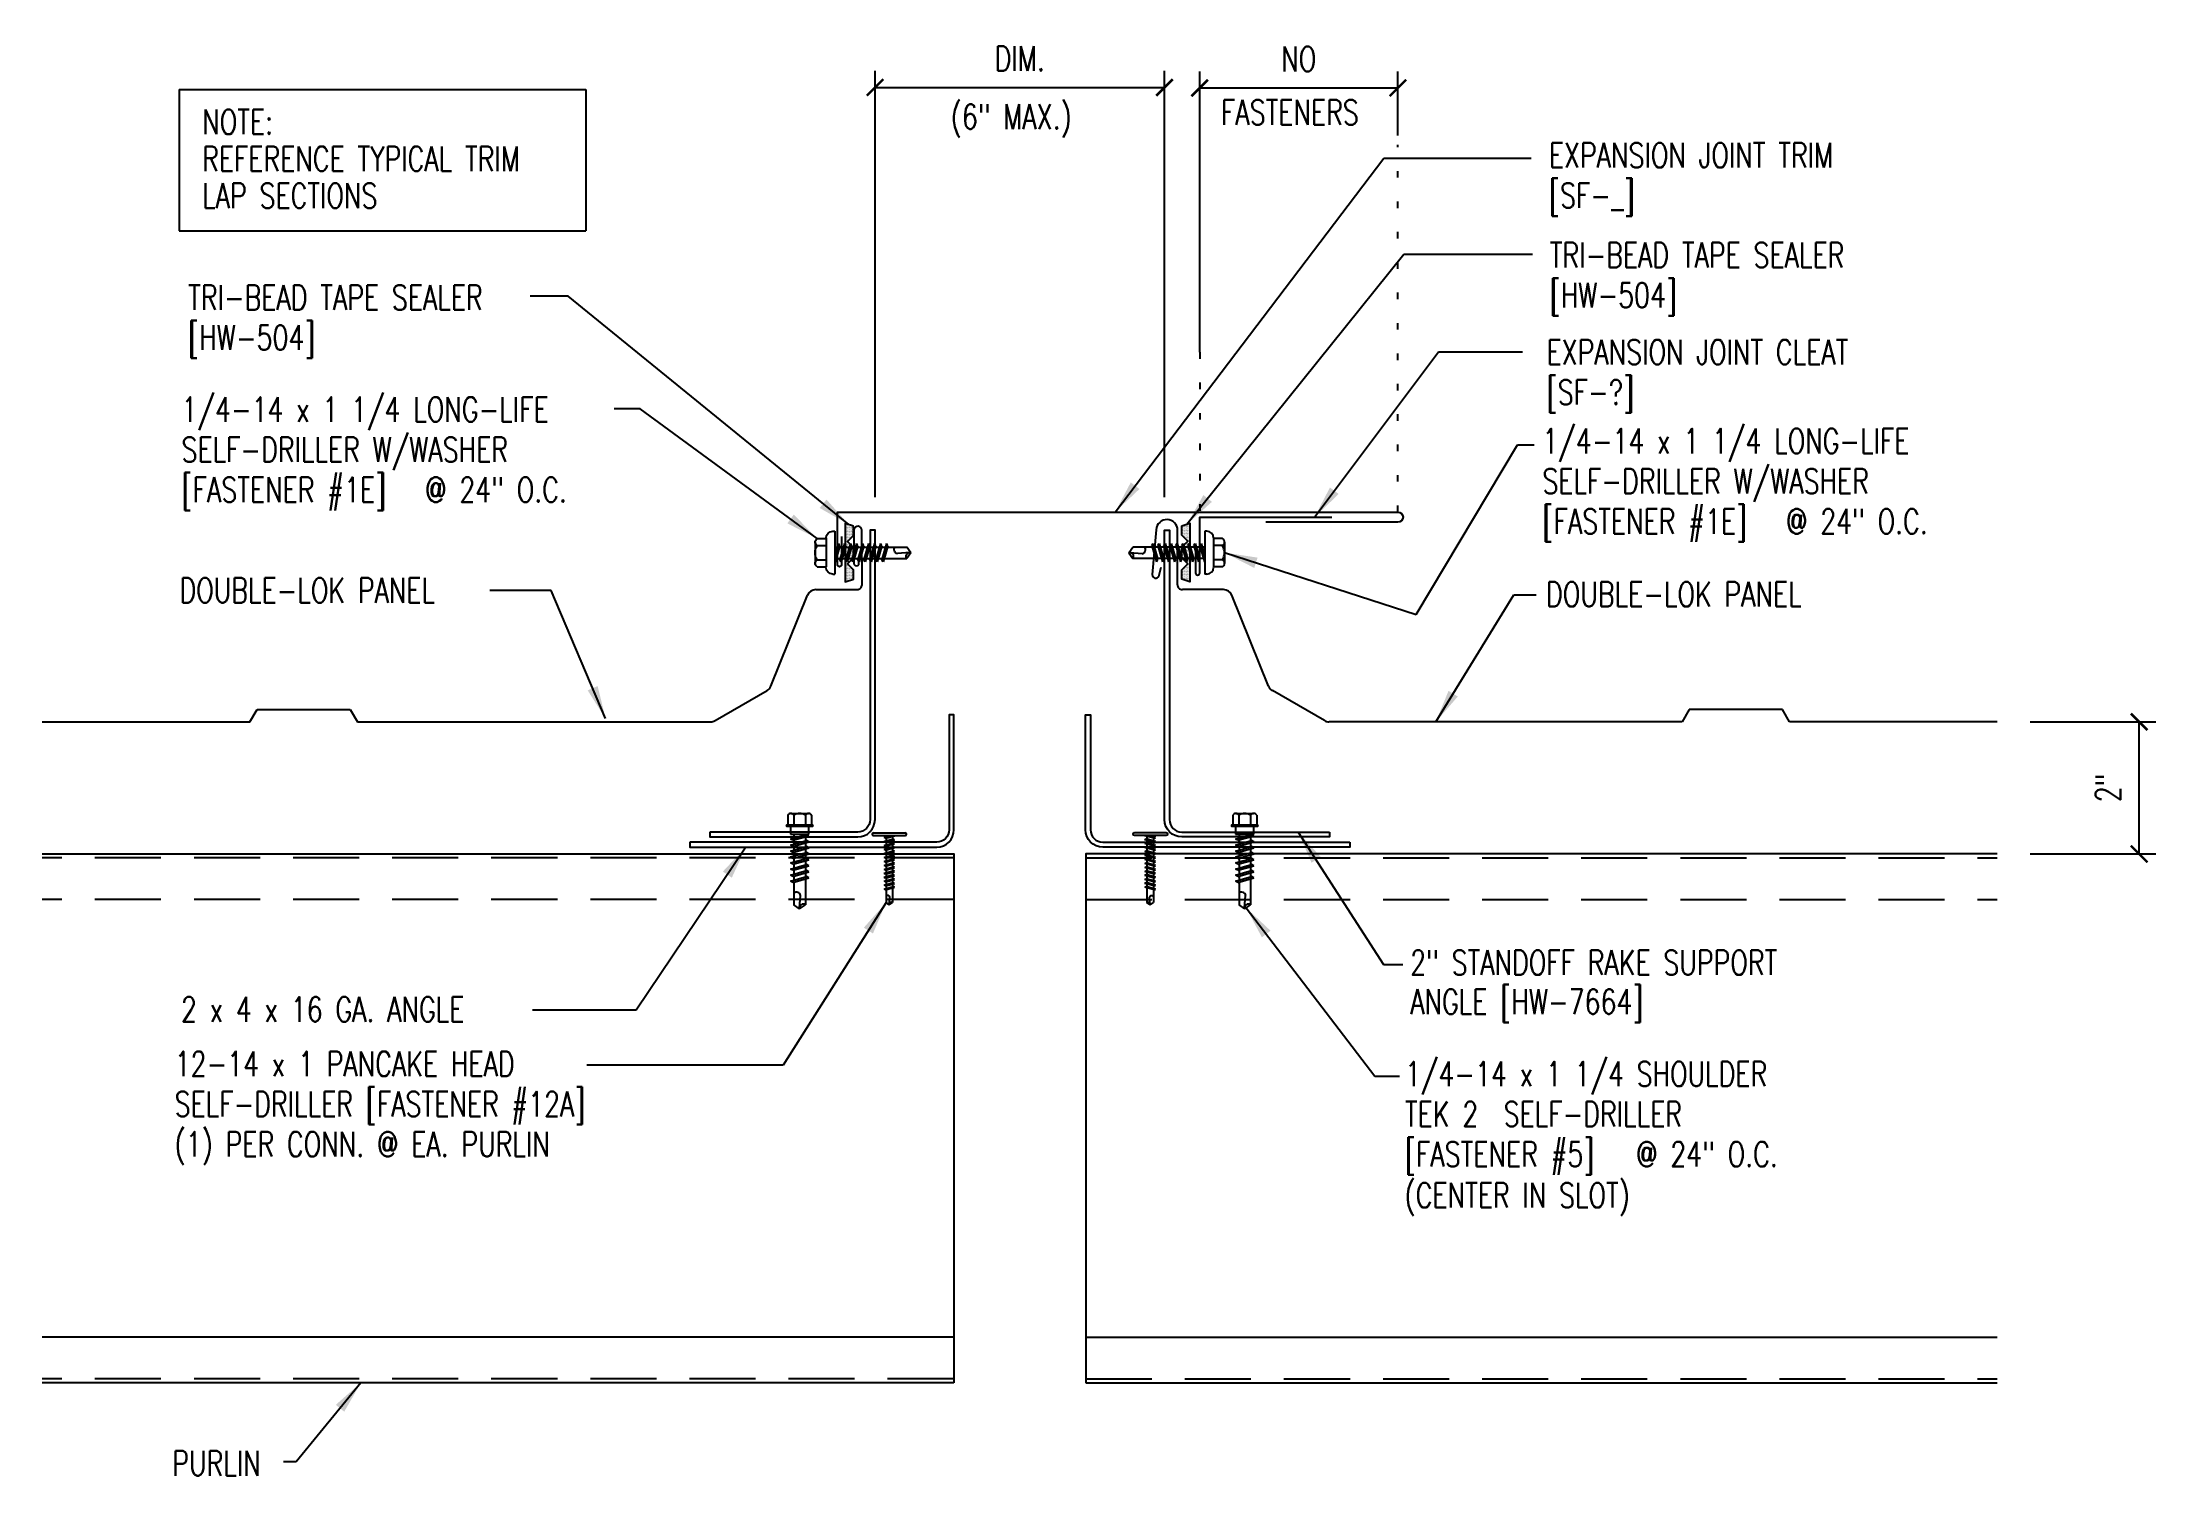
# Model space of a CAD drawing. Extents: x 7.9 to 39.9, y 13.5 to 35.1.
import ezdxf

# ---------------------------------------------------------------- set-up
doc = ezdxf.new("R2010")
doc.units = 0
doc.header["$LTSCALE"] = 4
doc.header["$MEASUREMENT"] = 0
doc.linetypes.add('ACAD_ISO07W100', pattern=[3, 0, -3])
doc.linetypes.add('HIDDEN', pattern=[0.375, 0.25, -0.125])
doc.layers.get('0').update_dxf_attribs({"linetype": 'CONTINUOUS'})
doc.layers.get('DEFPOINTS').update_dxf_attribs({"linetype": 'CONTINUOUS'})
for name, color, linetype in [('DIM', 7, 'CONTINUOUS'), ('FASTENER', 9, 'CONTINUOUS'), ('PANEL', 11, 'CONTINUOUS'), ('STLA', 12, 'CONTINUOUS'), ('TAPE', 8, 'CONTINUOUS'), ('TEXT', 2, 'CONTINUOUS'), ('TRIM', 6, 'CONTINUOUS')]:
    doc.layers.add(name, color=color, linetype=linetype)
doc.styles.add('TEXT1', font='ROMANS.shx', dxfattribs={"width": 0.75, "height": 0.375})
doc.dimstyles.new('DETAIL$0', dxfattribs={"dimscale": 4, "dimtxt": 0.09375, "dimasz": 0.0625, "dimexe": 0.0625, "dimexo": 0.125, "dimgap": 0.0625, "dimtad": 1, "dimdec": 4, "dimzin": 3, "dimdsep": 46, "dimlunit": 4, "dimtxsty": 'TEXT1', "dimblk": 'ARCHTICK', "dimcen": 0.0625, "dimclrd": 7, "dimclre": 7, "dimclrt": 2, "dimadec": 0, "dimazin": 0, "dimtfac": 0.59375, "dimtdec": 4, "dimtmove": 0, "dimatfit": 3, "dimfxl": 0, "dimtolj": 1, "dimtzin": 3, "dimarcsym": 0})
doc.dimstyles.new('DETAIL$7', dxfattribs={"dimscale": 4, "dimtxt": 0.09375, "dimasz": 0.125, "dimexe": 0.0625, "dimexo": 0.125, "dimgap": 0.0625, "dimtad": 1, "dimdec": 4, "dimzin": 3, "dimdsep": 46, "dimlunit": 4, "dimtxsty": 'TEXT1', "dimblk": 'ARCHTICK', "dimcen": 0.0625, "dimclrd": 7, "dimclre": 7, "dimclrt": 2, "dimadec": 0, "dimazin": 0, "dimtfac": 0.59375, "dimtdec": 4, "dimtmove": 0, "dimatfit": 3, "dimfxl": 0, "dimtolj": 1, "dimtzin": 3, "dimarcsym": 0})

msp = doc.modelspace()

# ---------------------------------------------------------------- texts
at = {"layer": 'TEXT', "style": 'TEXT1', "width": 0.75}
for s, p in [('(6" MAX.)', (21.6175, 33.8345)), ('FASTENERS', (25.70912, 33.90109)), ('EXPANSION JOINT TRIM', (30.67304, 33.25114)), ('[SF-_]', (30.67304, 32.644)), ('TRI-BEAD TAPE SEALER', (30.6844, 31.74145)), ('TRI-BEAD TAPE SEALER', (10.07186, 31.0995)), ('[HW-504]', (30.6844, 31.13431)), ('[HW-504]', (10.07186, 30.49236)), ('EXPANSION JOINT CLEAT', (30.63743, 30.2728)), ('[SF-?]', (30.63743, 29.66565)), ('DOUBLE-LOK PANEL', (9.94224, 26.66801)), ('DOUBLE-LOK PANEL', (30.62982, 26.60894)), ('2" STANDOFF RAKE SUPPORT', (28.57243, 21.03518)), ('ANGLE [HW-7664]', (28.57243, 20.44287)), ('2 x 4 x 16 GA. ANGLE', (9.96416, 20.32716)), ('(CENTER IN SLOT)', (28.48755, 17.51475)), ('PURLIN', (9.8332, 13.45771))]:
    msp.add_text(s, height=0.375, dxfattribs=at).set_placement(p)

# ---------------------------------------------------------------- blocks, each defined once
blk = doc.blocks.new('*X4')
at = {"color": 0}
for p, q in [((-0.434, 0.135), (-0.434, 0.135)), ((-0.434, 0.123), (-0.434, 0.123)), ((-0.422, 0.141), (-0.422, 0.141)), ((-0.422, 0.129), (-0.422, 0.129)), ((-0.422, 0.117), (-0.422, 0.117)), ((-0.422, 0.105), (-0.422, 0.105)), ((-0.422, 0.094), (-0.422, 0.094)), ((-0.422, 0.082), (-0.422, 0.082)), ((-0.41, 0.135), (-0.41, 0.135)), ((-0.41, 0.123), (-0.41, 0.123)), ((-0.41, 0.111), (-0.41, 0.111)), ((-0.41, 0.1), (-0.41, 0.1)), ((-0.41, 0.088), (-0.41, 0.088)), ((-0.41, 0.076), (-0.41, 0.076)), ((-0.41, 0.064), (-0.41, 0.064)), ((-0.41, 0.053), (-0.41, 0.053)), ((-0.41, 0.041), (-0.41, 0.041)), ((-0.398, 0.141), (-0.398, 0.141)), ((-0.398, 0.129), (-0.398, 0.129)), ((-0.398, 0.117), (-0.398, 0.117)), ((-0.398, 0.105), (-0.398, 0.105)), ((-0.398, 0.094), (-0.398, 0.094)), ((-0.398, 0.082), (-0.398, 0.082)), ((-0.398, 0.07), (-0.398, 0.07)), ((-0.398, 0.059), (-0.398, 0.059)), ((-0.398, 0.047), (-0.398, 0.047)), ((-0.398, 0.035), (-0.398, 0.035)), ((-0.398, 0.023), (-0.398, 0.023)), ((-0.387, 0.135), (-0.387, 0.135)), ((-0.387, 0.123), (-0.387, 0.123)), ((-0.387, 0.111), (-0.387, 0.111)), ((-0.387, 0.1), (-0.387, 0.1)), ((-0.387, 0.088), (-0.387, 0.088)), ((-0.387, 0.076), (-0.387, 0.076)), ((-0.387, 0.064), (-0.387, 0.064)), ((-0.387, 0.053), (-0.387, 0.053)), ((-0.387, 0.041), (-0.387, 0.041)), ((-0.387, 0.029), (-0.387, 0.029)), ((-0.375, 0.141), (-0.375, 0.141)), ((-0.375, 0.129), (-0.375, 0.129)), ((-0.375, 0.117), (-0.375, 0.117)), ((-0.375, 0.105), (-0.375, 0.105)), ((-0.375, 0.094), (-0.375, 0.094)), ((-0.375, 0.082), (-0.375, 0.082)), ((-0.375, 0.07), (-0.375, 0.07)), ((-0.375, 0.059), (-0.375, 0.059)), ((-0.375, 0.047), (-0.375, 0.047)), ((-0.375, 0.035), (-0.375, 0.035)), ((-0.375, 0.023), (-0.375, 0.023)), ((-0.363, 0.135), (-0.363, 0.135)), ((-0.363, 0.123), (-0.363, 0.123)), ((-0.363, 0.111), (-0.363, 0.111)), ((-0.363, 0.1), (-0.363, 0.1)), ((-0.363, 0.088), (-0.363, 0.088)), ((-0.363, 0.076), (-0.363, 0.076)), ((-0.363, 0.064), (-0.363, 0.064)), ((-0.363, 0.053), (-0.363, 0.053)), ((-0.363, 0.041), (-0.363, 0.041)), ((-0.363, 0.029), (-0.363, 0.029)), ((-0.352, 0.141), (-0.352, 0.141)), ((-0.352, 0.129), (-0.352, 0.129)), ((-0.352, 0.117), (-0.352, 0.117)), ((-0.352, 0.105), (-0.352, 0.105)), ((-0.352, 0.094), (-0.352, 0.094)), ((-0.352, 0.082), (-0.352, 0.082)), ((-0.352, 0.07), (-0.352, 0.07)), ((-0.352, 0.059), (-0.352, 0.059)), ((-0.352, 0.047), (-0.352, 0.047)), ((-0.352, 0.035), (-0.352, 0.035)), ((-0.352, 0.023), (-0.352, 0.023)), ((-0.34, 0.135), (-0.34, 0.135)), ((-0.34, 0.123), (-0.34, 0.123)), ((-0.34, 0.111), (-0.34, 0.111)), ((-0.34, 0.1), (-0.34, 0.1)), ((-0.34, 0.088), (-0.34, 0.088)), ((-0.34, 0.076), (-0.34, 0.076)), ((-0.34, 0.064), (-0.34, 0.064)), ((-0.34, 0.053), (-0.34, 0.053)), ((-0.34, 0.041), (-0.34, 0.041)), ((-0.34, 0.029), (-0.34, 0.029)), ((-0.328, 0.141), (-0.328, 0.141)), ((-0.328, 0.129), (-0.328, 0.129)), ((-0.328, 0.117), (-0.328, 0.117)), ((-0.328, 0.105), (-0.328, 0.105)), ((-0.328, 0.094), (-0.328, 0.094)), ((-0.328, 0.082), (-0.328, 0.082)), ((-0.328, 0.07), (-0.328, 0.07)), ((-0.328, 0.059), (-0.328, 0.059)), ((-0.328, 0.047), (-0.328, 0.047)), ((-0.328, 0.035), (-0.328, 0.035)), ((-0.328, 0.023), (-0.328, 0.023)), ((-0.316, 0.135), (-0.316, 0.135)), ((-0.316, 0.123), (-0.316, 0.123)), ((-0.316, 0.111), (-0.316, 0.111)), ((-0.316, 0.1), (-0.316, 0.1)), ((-0.316, 0.088), (-0.316, 0.088)), ((-0.316, 0.076), (-0.316, 0.076)), ((-0.316, 0.064), (-0.316, 0.064)), ((-0.316, 0.053), (-0.316, 0.053)), ((-0.316, 0.041), (-0.316, 0.041)), ((-0.316, 0.029), (-0.316, 0.029)), ((-0.305, 0.141), (-0.305, 0.141)), ((-0.305, 0.129), (-0.305, 0.129)), ((-0.305, 0.117), (-0.305, 0.117)), ((-0.305, 0.105), (-0.305, 0.105)), ((-0.305, 0.094), (-0.305, 0.094)), ((-0.305, 0.082), (-0.305, 0.082)), ((-0.305, 0.07), (-0.305, 0.07)), ((-0.305, 0.059), (-0.305, 0.059)), ((-0.305, 0.047), (-0.305, 0.047)), ((-0.305, 0.035), (-0.305, 0.035)), ((-0.305, 0.023), (-0.305, 0.023)), ((-0.293, 0.135), (-0.293, 0.135)), ((-0.293, 0.123), (-0.293, 0.123)), ((-0.293, 0.111), (-0.293, 0.111)), ((-0.293, 0.1), (-0.293, 0.1)), ((-0.293, 0.088), (-0.293, 0.088)), ((-0.293, 0.076), (-0.293, 0.076)), ((-0.293, 0.064), (-0.293, 0.064)), ((-0.293, 0.053), (-0.293, 0.053)), ((-0.293, 0.041), (-0.293, 0.041)), ((-0.293, 0.029), (-0.293, 0.029)), ((-0.281, 0.141), (-0.281, 0.141)), ((-0.281, 0.129), (-0.281, 0.129)), ((-0.281, 0.117), (-0.281, 0.117)), ((-0.281, 0.105), (-0.281, 0.105)), ((-0.281, 0.094), (-0.281, 0.094)), ((-0.281, 0.082), (-0.281, 0.082)), ((-0.281, 0.07), (-0.281, 0.07)), ((-0.281, 0.059), (-0.281, 0.059)), ((-0.281, 0.047), (-0.281, 0.047)), ((-0.281, 0.035), (-0.281, 0.035)), ((-0.281, 0.023), (-0.281, 0.023)), ((-0.27, 0.135), (-0.27, 0.135)), ((-0.27, 0.123), (-0.27, 0.123)), ((-0.27, 0.111), (-0.27, 0.111)), ((-0.27, 0.1), (-0.27, 0.1)), ((-0.27, 0.088), (-0.27, 0.088)), ((-0.27, 0.076), (-0.27, 0.076)), ((-0.27, 0.064), (-0.27, 0.064)), ((-0.27, 0.053), (-0.27, 0.053)), ((-0.27, 0.041), (-0.27, 0.041)), ((-0.27, 0.029), (-0.27, 0.029)), ((-0.258, 0.141), (-0.258, 0.141)), ((-0.258, 0.129), (-0.258, 0.129)), ((-0.258, 0.117), (-0.258, 0.117)), ((-0.258, 0.105), (-0.258, 0.105)), ((-0.258, 0.094), (-0.258, 0.094)), ((-0.258, 0.082), (-0.258, 0.082)), ((-0.258, 0.07), (-0.258, 0.07)), ((-0.258, 0.059), (-0.258, 0.059)), ((-0.258, 0.047), (-0.258, 0.047)), ((-0.258, 0.035), (-0.258, 0.035)), ((-0.258, 0.023), (-0.258, 0.023)), ((-0.246, 0.135), (-0.246, 0.135)), ((-0.246, 0.123), (-0.246, 0.123)), ((-0.246, 0.111), (-0.246, 0.111)), ((-0.246, 0.1), (-0.246, 0.1)), ((-0.246, 0.088), (-0.246, 0.088)), ((-0.246, 0.076), (-0.246, 0.076)), ((-0.246, 0.064), (-0.246, 0.064)), ((-0.246, 0.053), (-0.246, 0.053)), ((-0.246, 0.041), (-0.246, 0.041)), ((-0.234, 0.141), (-0.234, 0.141)), ((-0.234, 0.129), (-0.234, 0.129)), ((-0.234, 0.117), (-0.234, 0.117)), ((-0.234, 0.105), (-0.234, 0.105)), ((-0.234, 0.094), (-0.234, 0.094)), ((-0.234, 0.082), (-0.234, 0.082)), ((-0.234, 0.07), (-0.234, 0.07)), ((-0.234, 0.059), (-0.234, 0.059)), ((-0.234, 0.047), (-0.234, 0.047)), ((-0.223, 0.135), (-0.223, 0.135)), ((-0.223, 0.123), (-0.223, 0.123)), ((-0.223, 0.111), (-0.223, 0.111)), ((-0.223, 0.1), (-0.223, 0.1)), ((-0.223, 0.088), (-0.223, 0.088)), ((-0.223, 0.076), (-0.223, 0.076)), ((-0.223, 0.064), (-0.223, 0.064)), ((-0.211, 0.141), (-0.211, 0.141)), ((-0.211, 0.129), (-0.211, 0.129)), ((-0.211, 0.117), (-0.211, 0.117)), ((-0.211, 0.105), (-0.211, 0.105)), ((-0.211, 0.094), (-0.211, 0.094)), ((-0.211, 0.082), (-0.211, 0.082)), ((-0.211, 0.07), (-0.211, 0.07)), ((-0.199, 0.135), (-0.199, 0.135)), ((-0.199, 0.123), (-0.199, 0.123)), ((-0.199, 0.111), (-0.199, 0.111)), ((-0.199, 0.1), (-0.199, 0.1)), ((-0.199, 0.088), (-0.199, 0.088)), ((-0.188, 0.141), (-0.188, 0.141)), ((-0.188, 0.129), (-0.188, 0.129)), ((-0.188, 0.117), (-0.188, 0.117)), ((-0.188, 0.105), (-0.188, 0.105)), ((-0.188, 0.094), (-0.188, 0.094)), ((-0.176, 0.135), (-0.176, 0.135)), ((-0.176, 0.123), (-0.176, 0.123)), ((-0.176, 0.111), (-0.176, 0.111)), ((-0.164, 0.141), (-0.164, 0.141)), ((-0.164, 0.129), (-0.164, 0.129)), ((-0.164, 0.117), (-0.164, 0.117)), ((-0.164, 0.105), (-0.164, 0.105)), ((-0.152, 0.135), (-0.152, 0.135)), ((-0.152, 0.123), (-0.152, 0.123)), ((-0.152, 0.111), (-0.152, 0.111)), ((-0.152, 0.1), (-0.152, 0.1)), ((-0.141, 0.141), (-0.141, 0.141)), ((-0.141, 0.129), (-0.141, 0.129)), ((-0.141, 0.117), (-0.141, 0.117)), ((-0.141, 0.105), (-0.141, 0.105)), ((-0.141, 0.094), (-0.141, 0.094)), ((-0.141, 0.082), (-0.141, 0.082)), ((-0.129, 0.135), (-0.129, 0.135)), ((-0.129, 0.123), (-0.129, 0.123)), ((-0.129, 0.111), (-0.129, 0.111)), ((-0.129, 0.1), (-0.129, 0.1)), ((-0.129, 0.088), (-0.129, 0.088)), ((-0.129, 0.076), (-0.129, 0.076)), ((-0.117, 0.141), (-0.117, 0.141)), ((-0.117, 0.129), (-0.117, 0.129)), ((-0.117, 0.117), (-0.117, 0.117)), ((-0.117, 0.105), (-0.117, 0.105)), ((-0.117, 0.094), (-0.117, 0.094)), ((-0.117, 0.082), (-0.117, 0.082)), ((-0.117, 0.07), (-0.117, 0.07)), ((-0.117, 0.059), (-0.117, 0.059)), ((-0.105, 0.135), (-0.105, 0.135)), ((-0.105, 0.123), (-0.105, 0.123)), ((-0.105, 0.111), (-0.105, 0.111)), ((-0.105, 0.1), (-0.105, 0.1)), ((-0.105, 0.088), (-0.105, 0.088)), ((-0.105, 0.076), (-0.105, 0.076)), ((-0.105, 0.064), (-0.105, 0.064)), ((-0.105, 0.053), (-0.105, 0.053)), ((-0.094, 0.141), (-0.094, 0.141)), ((-0.094, 0.129), (-0.094, 0.129)), ((-0.094, 0.117), (-0.094, 0.117)), ((-0.094, 0.105), (-0.094, 0.105)), ((-0.094, 0.094), (-0.094, 0.094)), ((-0.094, 0.082), (-0.094, 0.082)), ((-0.094, 0.07), (-0.094, 0.07)), ((-0.094, 0.059), (-0.094, 0.059)), ((-0.094, 0.047), (-0.094, 0.047)), ((-0.094, 0.035), (-0.094, 0.035)), ((-0.082, 0.135), (-0.082, 0.135)), ((-0.082, 0.123), (-0.082, 0.123)), ((-0.082, 0.111), (-0.082, 0.111)), ((-0.082, 0.1), (-0.082, 0.1)), ((-0.082, 0.088), (-0.082, 0.088)), ((-0.082, 0.076), (-0.082, 0.076)), ((-0.082, 0.064), (-0.082, 0.064)), ((-0.082, 0.053), (-0.082, 0.053)), ((-0.082, 0.041), (-0.082, 0.041)), ((-0.082, 0.029), (-0.082, 0.029)), ((-0.07, 0.141), (-0.07, 0.141)), ((-0.07, 0.129), (-0.07, 0.129)), ((-0.07, 0.117), (-0.07, 0.117)), ((-0.07, 0.105), (-0.07, 0.105)), ((-0.07, 0.094), (-0.07, 0.094)), ((-0.07, 0.082), (-0.07, 0.082)), ((-0.07, 0.07), (-0.07, 0.07)), ((-0.07, 0.059), (-0.07, 0.059)), ((-0.07, 0.047), (-0.07, 0.047)), ((-0.07, 0.035), (-0.07, 0.035)), ((-0.07, 0.023), (-0.07, 0.023)), ((-0.059, 0.135), (-0.059, 0.135)), ((-0.059, 0.123), (-0.059, 0.123)), ((-0.059, 0.111), (-0.059, 0.111)), ((-0.059, 0.1), (-0.059, 0.1)), ((-0.059, 0.088), (-0.059, 0.088)), ((-0.059, 0.076), (-0.059, 0.076)), ((-0.059, 0.064), (-0.059, 0.064)), ((-0.059, 0.053), (-0.059, 0.053)), ((-0.059, 0.041), (-0.059, 0.041)), ((-0.059, 0.029), (-0.059, 0.029)), ((-0.047, 0.141), (-0.047, 0.141)), ((-0.047, 0.129), (-0.047, 0.129)), ((-0.047, 0.117), (-0.047, 0.117)), ((-0.047, 0.105), (-0.047, 0.105)), ((-0.047, 0.094), (-0.047, 0.094)), ((-0.047, 0.082), (-0.047, 0.082)), ((-0.047, 0.07), (-0.047, 0.07)), ((-0.047, 0.059), (-0.047, 0.059)), ((-0.047, 0.047), (-0.047, 0.047)), ((-0.047, 0.035), (-0.047, 0.035)), ((-0.047, 0.023), (-0.047, 0.023)), ((-0.035, 0.135), (-0.035, 0.135)), ((-0.035, 0.123), (-0.035, 0.123)), ((-0.035, 0.111), (-0.035, 0.111)), ((-0.035, 0.1), (-0.035, 0.1)), ((-0.035, 0.088), (-0.035, 0.088)), ((-0.035, 0.076), (-0.035, 0.076)), ((-0.035, 0.064), (-0.035, 0.064)), ((-0.035, 0.053), (-0.035, 0.053)), ((-0.035, 0.041), (-0.035, 0.041)), ((-0.035, 0.029), (-0.035, 0.029)), ((-0.023, 0.141), (-0.023, 0.141)), ((-0.023, 0.129), (-0.023, 0.129)), ((-0.023, 0.117), (-0.023, 0.117)), ((-0.023, 0.105), (-0.023, 0.105)), ((-0.023, 0.094), (-0.023, 0.094)), ((-0.023, 0.082), (-0.023, 0.082)), ((-0.023, 0.07), (-0.023, 0.07)), ((-0.023, 0.059), (-0.023, 0.059)), ((-0.023, 0.047), (-0.023, 0.047)), ((-0.023, 0.035), (-0.023, 0.035)), ((-0.023, 0.023), (-0.023, 0.023)), ((-0.012, 0.135), (-0.012, 0.135)), ((-0.012, 0.123), (-0.012, 0.123)), ((-0.012, 0.111), (-0.012, 0.111)), ((-0.012, 0.1), (-0.012, 0.1)), ((-0.012, 0.088), (-0.012, 0.088)), ((-0.012, 0.076), (-0.012, 0.076)), ((-0.012, 0.064), (-0.012, 0.064)), ((-0.012, 0.053), (-0.012, 0.053)), ((-0.012, 0.041), (-0.012, 0.041)), ((-0.012, 0.029), (-0.012, 0.029)), ((0, 0.141), (0, 0.141)), ((0, 0.129), (0, 0.129)), ((0, 0.117), (0, 0.117)), ((0, 0.105), (0, 0.105)), ((0, 0.094), (0, 0.094)), ((0, 0.082), (0, 0.082)), ((0, 0.07), (0, 0.07)), ((0, 0.059), (0, 0.059)), ((0, 0.047), (0, 0.047)), ((0, 0.035), (0, 0.035)), ((0, 0.023), (0, 0.023)), ((0.012, 0.135), (0.012, 0.135)), ((0.012, 0.123), (0.012, 0.123)), ((0.012, 0.111), (0.012, 0.111)), ((0.012, 0.1), (0.012, 0.1)), ((0.012, 0.088), (0.012, 0.088)), ((0.012, 0.076), (0.012, 0.076)), ((0.012, 0.064), (0.012, 0.064)), ((0.012, 0.053), (0.012, 0.053)), ((0.012, 0.041), (0.012, 0.041)), ((0.012, 0.029), (0.012, 0.029)), ((0.023, 0.141), (0.023, 0.141)), ((0.023, 0.129), (0.023, 0.129)), ((0.023, 0.117), (0.023, 0.117)), ((0.023, 0.105), (0.023, 0.105)), ((0.023, 0.094), (0.023, 0.094)), ((0.023, 0.082), (0.023, 0.082)), ((0.023, 0.07), (0.023, 0.07)), ((0.023, 0.059), (0.023, 0.059)), ((0.023, 0.047), (0.023, 0.047)), ((0.023, 0.035), (0.023, 0.035)), ((0.023, 0.023), (0.023, 0.023)), ((0.035, 0.135), (0.035, 0.135)), ((0.035, 0.123), (0.035, 0.123)), ((0.035, 0.111), (0.035, 0.111)), ((0.035, 0.1), (0.035, 0.1)), ((0.035, 0.088), (0.035, 0.088)), ((0.035, 0.076), (0.035, 0.076)), ((0.035, 0.064), (0.035, 0.064)), ((0.035, 0.053), (0.035, 0.053)), ((0.035, 0.041), (0.035, 0.041)), ((0.035, 0.029), (0.035, 0.029)), ((0.047, 0.141), (0.047, 0.141)), ((0.047, 0.129), (0.047, 0.129)), ((0.047, 0.117), (0.047, 0.117)), ((0.047, 0.105), (0.047, 0.105)), ((0.047, 0.094), (0.047, 0.094)), ((0.047, 0.082), (0.047, 0.082)), ((0.047, 0.07), (0.047, 0.07)), ((0.047, 0.059), (0.047, 0.059)), ((0.047, 0.047), (0.047, 0.047)), ((0.047, 0.035), (0.047, 0.035)), ((0.047, 0.023), (0.047, 0.023)), ((0.059, 0.135), (0.059, 0.135)), ((0.059, 0.123), (0.059, 0.123)), ((0.059, 0.111), (0.059, 0.111)), ((0.059, 0.1), (0.059, 0.1)), ((0.059, 0.088), (0.059, 0.088)), ((0.059, 0.076), (0.059, 0.076)), ((0.059, 0.064), (0.059, 0.064)), ((0.059, 0.053), (0.059, 0.053)), ((0.059, 0.041), (0.059, 0.041)), ((0.059, 0.029), (0.059, 0.029)), ((0.07, 0.141), (0.07, 0.141)), ((0.07, 0.129), (0.07, 0.129)), ((0.07, 0.117), (0.07, 0.117)), ((0.07, 0.105), (0.07, 0.105)), ((0.07, 0.094), (0.07, 0.094)), ((0.07, 0.082), (0.07, 0.082)), ((0.07, 0.07), (0.07, 0.07)), ((0.07, 0.059), (0.07, 0.059)), ((0.07, 0.047), (0.07, 0.047)), ((0.07, 0.035), (0.07, 0.035)), ((0.07, 0.023), (0.07, 0.023)), ((0.082, 0.135), (0.082, 0.135)), ((0.082, 0.123), (0.082, 0.123)), ((0.082, 0.111), (0.082, 0.111)), ((0.082, 0.1), (0.082, 0.1)), ((0.082, 0.088), (0.082, 0.088)), ((0.082, 0.076), (0.082, 0.076)), ((0.082, 0.064), (0.082, 0.064)), ((0.082, 0.053), (0.082, 0.053)), ((0.082, 0.041), (0.082, 0.041)), ((0.082, 0.029), (0.082, 0.029)), ((0.094, 0.141), (0.094, 0.141)), ((0.094, 0.129), (0.094, 0.129)), ((0.094, 0.117), (0.094, 0.117)), ((0.094, 0.105), (0.094, 0.105)), ((0.094, 0.094), (0.094, 0.094)), ((0.094, 0.082), (0.094, 0.082)), ((0.094, 0.07), (0.094, 0.07)), ((0.094, 0.059), (0.094, 0.059)), ((0.094, 0.047), (0.094, 0.047)), ((0.094, 0.035), (0.094, 0.035)), ((0.105, 0.135), (0.105, 0.135)), ((0.105, 0.123), (0.105, 0.123)), ((0.105, 0.111), (0.105, 0.111)), ((0.105, 0.1), (0.105, 0.1)), ((0.105, 0.088), (0.105, 0.088)), ((0.105, 0.076), (0.105, 0.076)), ((0.105, 0.064), (0.105, 0.064)), ((0.105, 0.053), (0.105, 0.053)), ((0.117, 0.141), (0.117, 0.141)), ((0.117, 0.129), (0.117, 0.129)), ((0.117, 0.117), (0.117, 0.117)), ((0.117, 0.105), (0.117, 0.105)), ((0.117, 0.094), (0.117, 0.094)), ((0.117, 0.082), (0.117, 0.082)), ((0.117, 0.07), (0.117, 0.07)), ((0.117, 0.059), (0.117, 0.059)), ((0.129, 0.135), (0.129, 0.135)), ((0.129, 0.123), (0.129, 0.123)), ((0.129, 0.111), (0.129, 0.111)), ((0.129, 0.1), (0.129, 0.1)), ((0.129, 0.088), (0.129, 0.088)), ((0.129, 0.076), (0.129, 0.076)), ((0.141, 0.141), (0.141, 0.141)), ((0.141, 0.129), (0.141, 0.129)), ((0.141, 0.117), (0.141, 0.117)), ((0.141, 0.105), (0.141, 0.105)), ((0.141, 0.094), (0.141, 0.094)), ((0.141, 0.082), (0.141, 0.082)), ((0.152, 0.135), (0.152, 0.135)), ((0.152, 0.123), (0.152, 0.123)), ((0.152, 0.111), (0.152, 0.111)), ((0.152, 0.1), (0.152, 0.1)), ((0.164, 0.141), (0.164, 0.141)), ((0.164, 0.129), (0.164, 0.129)), ((0.164, 0.117), (0.164, 0.117)), ((0.164, 0.105), (0.164, 0.105)), ((0.176, 0.135), (0.176, 0.135)), ((0.176, 0.123), (0.176, 0.123)), ((0.176, 0.111), (0.176, 0.111)), ((0.188, 0.141), (0.188, 0.141)), ((0.188, 0.129), (0.188, 0.129)), ((0.188, 0.117), (0.188, 0.117)), ((0.188, 0.105), (0.188, 0.105)), ((0.188, 0.094), (0.188, 0.094)), ((0.199, 0.135), (0.199, 0.135)), ((0.199, 0.123), (0.199, 0.123)), ((0.199, 0.111), (0.199, 0.111)), ((0.199, 0.1), (0.199, 0.1)), ((0.199, 0.088), (0.199, 0.088)), ((0.211, 0.141), (0.211, 0.141)), ((0.211, 0.129), (0.211, 0.129)), ((0.211, 0.117), (0.211, 0.117)), ((0.211, 0.105), (0.211, 0.105)), ((0.211, 0.094), (0.211, 0.094)), ((0.211, 0.082), (0.211, 0.082)), ((0.211, 0.07), (0.211, 0.07)), ((0.223, 0.135), (0.223, 0.135)), ((0.223, 0.123), (0.223, 0.123)), ((0.223, 0.111), (0.223, 0.111)), ((0.223, 0.1), (0.223, 0.1)), ((0.223, 0.088), (0.223, 0.088)), ((0.223, 0.076), (0.223, 0.076)), ((0.223, 0.064), (0.223, 0.064)), ((0.234, 0.141), (0.234, 0.141)), ((0.234, 0.129), (0.234, 0.129)), ((0.234, 0.117), (0.234, 0.117)), ((0.234, 0.105), (0.234, 0.105)), ((0.234, 0.094), (0.234, 0.094)), ((0.234, 0.082), (0.234, 0.082)), ((0.234, 0.07), (0.234, 0.07)), ((0.234, 0.059), (0.234, 0.059)), ((0.234, 0.047), (0.234, 0.047)), ((0.246, 0.135), (0.246, 0.135)), ((0.246, 0.123), (0.246, 0.123)), ((0.246, 0.111), (0.246, 0.111)), ((0.246, 0.1), (0.246, 0.1)), ((0.246, 0.088), (0.246, 0.088)), ((0.246, 0.076), (0.246, 0.076)), ((0.246, 0.064), (0.246, 0.064)), ((0.246, 0.053), (0.246, 0.053)), ((0.246, 0.041), (0.246, 0.041)), ((0.258, 0.141), (0.258, 0.141)), ((0.258, 0.129), (0.258, 0.129)), ((0.258, 0.117), (0.258, 0.117)), ((0.258, 0.105), (0.258, 0.105)), ((0.258, 0.094), (0.258, 0.094)), ((0.258, 0.082), (0.258, 0.082)), ((0.258, 0.07), (0.258, 0.07)), ((0.258, 0.059), (0.258, 0.059)), ((0.258, 0.047), (0.258, 0.047)), ((0.258, 0.035), (0.258, 0.035)), ((0.258, 0.023), (0.258, 0.023)), ((0.27, 0.135), (0.27, 0.135)), ((0.27, 0.123), (0.27, 0.123)), ((0.27, 0.111), (0.27, 0.111)), ((0.27, 0.1), (0.27, 0.1)), ((0.27, 0.088), (0.27, 0.088)), ((0.27, 0.076), (0.27, 0.076)), ((0.27, 0.064), (0.27, 0.064)), ((0.27, 0.053), (0.27, 0.053)), ((0.27, 0.041), (0.27, 0.041)), ((0.27, 0.029), (0.27, 0.029)), ((0.281, 0.141), (0.281, 0.141)), ((0.281, 0.129), (0.281, 0.129)), ((0.281, 0.117), (0.281, 0.117)), ((0.281, 0.105), (0.281, 0.105)), ((0.281, 0.094), (0.281, 0.094)), ((0.281, 0.082), (0.281, 0.082)), ((0.281, 0.07), (0.281, 0.07)), ((0.281, 0.059), (0.281, 0.059)), ((0.281, 0.047), (0.281, 0.047)), ((0.281, 0.035), (0.281, 0.035)), ((0.281, 0.023), (0.281, 0.023)), ((0.293, 0.135), (0.293, 0.135)), ((0.293, 0.123), (0.293, 0.123)), ((0.293, 0.111), (0.293, 0.111)), ((0.293, 0.1), (0.293, 0.1)), ((0.293, 0.088), (0.293, 0.088)), ((0.293, 0.076), (0.293, 0.076)), ((0.293, 0.064), (0.293, 0.064)), ((0.293, 0.053), (0.293, 0.053)), ((0.293, 0.041), (0.293, 0.041)), ((0.293, 0.029), (0.293, 0.029)), ((0.305, 0.141), (0.305, 0.141)), ((0.305, 0.129), (0.305, 0.129)), ((0.305, 0.117), (0.305, 0.117)), ((0.305, 0.105), (0.305, 0.105)), ((0.305, 0.094), (0.305, 0.094)), ((0.305, 0.082), (0.305, 0.082)), ((0.305, 0.07), (0.305, 0.07)), ((0.305, 0.059), (0.305, 0.059)), ((0.305, 0.047), (0.305, 0.047)), ((0.305, 0.035), (0.305, 0.035)), ((0.305, 0.023), (0.305, 0.023)), ((0.316, 0.135), (0.316, 0.135)), ((0.316, 0.123), (0.316, 0.123)), ((0.316, 0.111), (0.316, 0.111)), ((0.316, 0.1), (0.316, 0.1)), ((0.316, 0.088), (0.316, 0.088)), ((0.316, 0.076), (0.316, 0.076)), ((0.316, 0.064), (0.316, 0.064)), ((0.316, 0.053), (0.316, 0.053)), ((0.316, 0.041), (0.316, 0.041)), ((0.316, 0.029), (0.316, 0.029)), ((0.328, 0.141), (0.328, 0.141)), ((0.328, 0.129), (0.328, 0.129)), ((0.328, 0.117), (0.328, 0.117)), ((0.328, 0.105), (0.328, 0.105)), ((0.328, 0.094), (0.328, 0.094)), ((0.328, 0.082), (0.328, 0.082)), ((0.328, 0.07), (0.328, 0.07)), ((0.328, 0.059), (0.328, 0.059)), ((0.328, 0.047), (0.328, 0.047)), ((0.328, 0.035), (0.328, 0.035)), ((0.328, 0.023), (0.328, 0.023)), ((0.34, 0.135), (0.34, 0.135)), ((0.34, 0.123), (0.34, 0.123)), ((0.34, 0.111), (0.34, 0.111)), ((0.34, 0.1), (0.34, 0.1)), ((0.34, 0.088), (0.34, 0.088)), ((0.34, 0.076), (0.34, 0.076)), ((0.34, 0.064), (0.34, 0.064)), ((0.34, 0.053), (0.34, 0.053)), ((0.34, 0.041), (0.34, 0.041)), ((0.34, 0.029), (0.34, 0.029)), ((0.352, 0.141), (0.352, 0.141)), ((0.352, 0.129), (0.352, 0.129)), ((0.352, 0.117), (0.352, 0.117)), ((0.352, 0.105), (0.352, 0.105)), ((0.352, 0.094), (0.352, 0.094)), ((0.352, 0.082), (0.352, 0.082)), ((0.352, 0.07), (0.352, 0.07)), ((0.352, 0.059), (0.352, 0.059)), ((0.352, 0.047), (0.352, 0.047)), ((0.352, 0.035), (0.352, 0.035)), ((0.352, 0.023), (0.352, 0.023)), ((0.363, 0.135), (0.363, 0.135)), ((0.363, 0.123), (0.363, 0.123)), ((0.363, 0.111), (0.363, 0.111)), ((0.363, 0.1), (0.363, 0.1)), ((0.363, 0.088), (0.363, 0.088)), ((0.363, 0.076), (0.363, 0.076)), ((0.363, 0.064), (0.363, 0.064)), ((0.363, 0.053), (0.363, 0.053)), ((0.363, 0.041), (0.363, 0.041)), ((0.363, 0.029), (0.363, 0.029)), ((0.375, 0.141), (0.375, 0.141)), ((0.375, 0.129), (0.375, 0.129)), ((0.375, 0.117), (0.375, 0.117)), ((0.375, 0.105), (0.375, 0.105)), ((0.375, 0.094), (0.375, 0.094)), ((0.375, 0.082), (0.375, 0.082)), ((0.375, 0.07), (0.375, 0.07)), ((0.375, 0.059), (0.375, 0.059)), ((0.375, 0.047), (0.375, 0.047)), ((0.375, 0.035), (0.375, 0.035)), ((0.375, 0.023), (0.375, 0.023)), ((0.387, 0.135), (0.387, 0.135)), ((0.387, 0.123), (0.387, 0.123)), ((0.387, 0.111), (0.387, 0.111)), ((0.387, 0.1), (0.387, 0.1)), ((0.387, 0.088), (0.387, 0.088)), ((0.387, 0.076), (0.387, 0.076)), ((0.387, 0.064), (0.387, 0.064)), ((0.387, 0.053), (0.387, 0.053)), ((0.387, 0.041), (0.387, 0.041)), ((0.387, 0.029), (0.387, 0.029)), ((0.398, 0.141), (0.398, 0.141)), ((0.398, 0.129), (0.398, 0.129)), ((0.398, 0.117), (0.398, 0.117)), ((0.398, 0.105), (0.398, 0.105)), ((0.398, 0.094), (0.398, 0.094)), ((0.398, 0.082), (0.398, 0.082)), ((0.398, 0.07), (0.398, 0.07)), ((0.398, 0.059), (0.398, 0.059)), ((0.398, 0.047), (0.398, 0.047)), ((0.398, 0.035), (0.398, 0.035)), ((0.398, 0.023), (0.398, 0.023)), ((0.41, 0.135), (0.41, 0.135)), ((0.41, 0.123), (0.41, 0.123)), ((0.41, 0.111), (0.41, 0.111)), ((0.41, 0.1), (0.41, 0.1)), ((0.41, 0.088), (0.41, 0.088)), ((0.41, 0.076), (0.41, 0.076)), ((0.41, 0.064), (0.41, 0.064)), ((0.41, 0.053), (0.41, 0.053)), ((0.41, 0.041), (0.41, 0.041)), ((0.422, 0.141), (0.422, 0.141)), ((0.422, 0.129), (0.422, 0.129)), ((0.422, 0.117), (0.422, 0.117)), ((0.422, 0.105), (0.422, 0.105)), ((0.422, 0.094), (0.422, 0.094)), ((0.422, 0.082), (0.422, 0.082)), ((0.434, 0.135), (0.434, 0.135)), ((0.434, 0.123), (0.434, 0.123))]:
    blk.add_line(p, q, dxfattribs=at)
blk = doc.blocks.new('MB_DBTAP')
at = {"layer": 'TAPE', "color": 9}
blk.add_lwpolyline([(-0.403, 0.018), (-0.442, 0.141), (0.442, 0.141), (0.403, 0.018), (0.26, 0.018), (0.17, 0.109), (0.079, 0.018), (0, 0.018), (-0.079, 0.018), (-0.17, 0.109), (-0.26, 0.018)], close=True, dxfattribs=at)
at = {"layer": 'TAPE', "color": 251}
blk.add_blockref('*X4', (0, 0), dxfattribs=at)
blk = doc.blocks.new('MB_DW3')
at = {"layer": 'FASTENER'}
for p, q in [((-0.161, 0.337), (0.161, 0.337)), ((-0.324, 0.071), (-0.324, 0.037)), ((-0.324, 0.037), (0.324, 0.037)), ((-0.224, 0.171), (0.215, 0.171)), ((-0.215, 0.305), (-0.215, 0.171)), ((-0.139, -0.016), (0.046, 0.037)), ((-0.107, 0.305), (-0.107, 0.171)), ((-0.104, -0.036), (0.139, 0.033)), ((-0.086, 0.037), (0.086, 0.037)), ((-0.086, 0.037), (-0.086, -0.001)), ((0.086, 0.037), (0.133, 0.037)), ((0.086, 0.018), (0.086, -0.042)), ((0.107, 0.305), (0.107, 0.171)), ((0.139, 0.033), (0.133, 0.037)), ((0.215, 0.305), (0.215, 0.171)), ((0.324, 0.071), (0.324, 0.037)), ((-0.104, -0.036), (-0.139, -0.016)), ((-0.139, -0.107), (0.104, -0.038)), ((-0.104, -0.127), (-0.139, -0.107)), ((-0.139, -0.198), (0.104, -0.128)), ((-0.104, -0.218), (-0.139, -0.198)), ((-0.139, -0.289), (0.104, -0.219)), ((-0.104, -0.309), (-0.139, -0.289)), ((-0.139, -0.38), (0.104, -0.31)), ((-0.104, -0.127), (0.139, -0.058)), ((-0.104, -0.218), (0.139, -0.149)), ((-0.104, -0.309), (0.139, -0.239)), ((-0.086, -0.031), (-0.086, -0.092)), ((-0.086, -0.122), (-0.086, -0.183)), ((-0.086, -0.213), (-0.086, -0.274)), ((-0.086, -0.304), (-0.086, -0.364)), ((0.086, -0.073), (0.086, -0.133)), ((0.086, -0.164), (0.086, -0.224)), ((0.086, -0.255), (0.086, -0.315)), ((0.139, -0.058), (0.104, -0.038)), ((0.139, -0.149), (0.104, -0.128)), ((0.139, -0.239), (0.104, -0.219)), ((0.139, -0.33), (0.104, -0.31)), ((-0.104, -0.4), (-0.139, -0.38)), ((-0.139, -0.47), (0.104, -0.401)), ((-0.104, -0.491), (-0.139, -0.47)), ((-0.139, -0.561), (0.104, -0.492)), ((-0.104, -0.581), (-0.139, -0.561)), ((-0.139, -0.652), (0.104, -0.583)), ((-0.104, -0.4), (0.139, -0.33)), ((-0.104, -0.491), (0.139, -0.421)), ((-0.104, -0.581), (0.139, -0.512)), ((-0.104, -0.672), (0.139, -0.603)), ((-0.086, -0.395), (-0.086, -0.455)), ((-0.086, -0.486), (-0.086, -0.546)), ((-0.086, -0.577), (-0.086, -0.637)), ((0.086, -0.345), (0.086, -0.406)), ((0.086, -0.436), (0.086, -0.497)), ((0.086, -0.527), (0.086, -0.588)), ((0.086, -0.618), (0.086, -0.679)), ((0.139, -0.421), (0.104, -0.401)), ((0.139, -0.512), (0.104, -0.492)), ((0.139, -0.603), (0.104, -0.583)), ((-0.104, -0.672), (-0.139, -0.652)), ((-0.139, -0.743), (0.104, -0.674)), ((-0.104, -0.763), (-0.139, -0.743)), ((-0.104, -0.763), (0.139, -0.694)), ((-0.086, -0.667), (-0.086, -0.728)), ((-0.086, -0.758), (-0.086, -1.05)), ((-0.002, -1.095), (0.014, -0.909)), ((0.086, -0.709), (0.086, -1.05)), ((0.139, -0.694), (0.104, -0.674)), ((0, -1.111), (-0.086, -1.05)), ((0, -1.111), (0.086, -1.05))]:
    blk.add_line(p, q, dxfattribs=at)
for centre, radius, start, end in [((-0.161, 0.274), 0.0628, 29.8754, 150.1246), ((0, 0.141), 0.196, 56.9974, 123.0026), ((0.161, 0.274), 0.0628, 29.8754, 150.1246), ((-0.224, 0.071), 0.1, 90, 180), ((0.224, 0.071), 0.1, 0, 90), ((-0.046, -0.921), 0.0615, 11.1445, 130.906), ((0.054, -1.097), 0.0563, 55.4585, 194.8454)]:
    blk.add_arc(centre, radius, start, end, dxfattribs=at)
blk = doc.blocks.new('MB_DO5')
for p, q in [((-0.193, 0.018), (0.193, 0.018)), ((-0.193, 0), (0.193, 0)), ((-0.181, 0.167), (-0.181, 0.018)), ((-0.181, 0.018), (0.181, 0.018)), ((-0.135, 0.193), (0.135, 0.193)), ((-0.089, 0.167), (-0.089, 0.018)), ((0.089, 0.167), (0.089, 0.018)), ((0.181, 0.167), (0.181, 0.018)), ((-0.139, 0), (-0.139, -0.123)), ((-0.139, -0.123), (0.139, -0.123)), ((-0.139, -0.194), (0.104, -0.124)), ((-0.104, -0.214), (-0.139, -0.194)), ((-0.139, -0.285), (0.104, -0.215)), ((-0.104, -0.305), (-0.139, -0.285)), ((-0.139, -0.376), (0.104, -0.306)), ((-0.104, -0.214), (0.139, -0.145)), ((-0.104, -0.305), (0.139, -0.235)), ((-0.086, -0.123), (-0.086, -0.179)), ((-0.086, -0.209), (-0.086, -0.27)), ((-0.086, -0.3), (-0.086, -0.36)), ((0.086, -0.16), (0.086, -0.22)), ((0.086, -0.251), (0.086, -0.311)), ((0.139, -0.145), (0.104, -0.124)), ((0.139, -0.235), (0.104, -0.215)), ((0.139, -0.326), (0.104, -0.306)), ((0.139, -0.123), (0.139, 0)), ((-0.104, -0.396), (-0.139, -0.376)), ((-0.139, -0.466), (0.104, -0.397)), ((-0.104, -0.487), (-0.139, -0.466)), ((-0.139, -0.557), (0.104, -0.488)), ((-0.104, -0.577), (-0.139, -0.557)), ((-0.139, -0.648), (0.104, -0.579)), ((-0.104, -0.396), (0.139, -0.326)), ((-0.104, -0.487), (0.139, -0.417)), ((-0.104, -0.577), (0.139, -0.508)), ((-0.104, -0.668), (0.139, -0.599)), ((-0.086, -0.391), (-0.086, -0.451)), ((-0.086, -0.482), (-0.086, -0.542)), ((-0.086, -0.572), (-0.086, -0.633)), ((0.086, -0.341), (0.086, -0.402)), ((0.086, -0.432), (0.086, -0.493)), ((0.086, -0.523), (0.086, -0.584)), ((0.086, -0.614), (0.086, -0.675)), ((0.139, -0.417), (0.104, -0.397)), ((0.139, -0.508), (0.104, -0.488)), ((0.139, -0.599), (0.104, -0.579)), ((-0.104, -0.668), (-0.139, -0.648)), ((-0.139, -0.739), (0.104, -0.67)), ((-0.104, -0.759), (-0.139, -0.739)), ((-0.139, -0.83), (0.104, -0.761)), ((-0.104, -0.85), (-0.139, -0.83)), ((-0.104, -0.759), (0.139, -0.69)), ((-0.104, -0.85), (0.139, -0.781)), ((-0.086, -0.663), (-0.086, -0.724)), ((-0.086, -0.754), (-0.086, -0.815)), ((-0.086, -0.845), (-0.086, -1.189)), ((0.086, -0.705), (0.086, -0.766)), ((0.086, -0.796), (0.086, -1.189)), ((0.139, -0.69), (0.104, -0.67)), ((0.139, -0.781), (0.104, -0.761)), ((0, -1.25), (-0.086, -1.189)), ((-0.002, -1.234), (0.014, -1.048)), ((0, -1.25), (0.086, -1.189))]:
    blk.add_line(p, q)
for centre, radius, start, end in [((-0.193, 0.009), 0.00894, 90, 270), ((-0.135, 0.141), 0.0527, 29.8754, 150.1246), ((0, 0.029), 0.164, 56.9974, 123.0026), ((0.135, 0.141), 0.0527, 29.8754, 150.1246), ((0.193, 0.009), 0.00894, 270, 90), ((-0.046, -1.06), 0.0615, 11.1445, 130.906), ((0.054, -1.236), 0.0563, 55.4585, 194.8454)]:
    blk.add_arc(centre, radius, start, end)
blk = doc.blocks.new('_ArchTick')
at = {"color": 0, "linetype": 'ByBlock', "const_width": 0.15}
blk.add_lwpolyline([(-0.5, -0.5), (0.5, 0.5)], dxfattribs=at)
blk = doc.blocks.new('*D6')
at = {"layer": 'DEFPOINTS', "color": 0}
for p in [(24.853, 34.465), (20.471, 27.764), (24.853, 27.764)]:
    blk.add_point(p, dxfattribs=at)
at = {"layer": 'DIM', "color": 7, "lineweight": -2}
for p, q in [((20.471, 28.264), (20.471, 34.715)), ((24.853, 28.264), (24.853, 34.715)), ((20.471, 34.465), (24.853, 34.465))]:
    blk.add_line(p, q, dxfattribs=at)
at = {"layer": 'DIM', "color": 7, "lineweight": -2, "xscale": 0.25, "yscale": 0.25, "zscale": 0.25, "rotation": 180}
blk.add_blockref('_ArchTick', (20.471, 34.465), dxfattribs=at)
at = {"layer": 'DIM', "color": 7, "lineweight": -2, "xscale": 0.25, "yscale": 0.25, "zscale": 0.25}
blk.add_blockref('_ArchTick', (24.853, 34.465), dxfattribs=at)
at = {"layer": 'DIM', "color": 2, "insert": (22.662, 34.902), "char_height": 0.375, "attachment_point": 5, "style": 'TEXT1'}
blk.add_mtext('\\A1;DIM.', dxfattribs=at)
blk = doc.blocks.new('FD-F1e')
at = {"layer": 'TEXT', "style": 'TEXT1', "width": 0.75}
for s, p in [('1/4-14 x 1 1/4 LONG-LIFE', (0.0047, -0.0408)), ('SELF-DRILLER W/WASHER', (0.0047, -0.1926)), ('[FASTENER #1E]', (0.0047, -0.3444))]:
    blk.add_text(s, height=0.09375, dxfattribs=at).set_placement(p)
blk.add_attdef('(QUANTITY)', (0.9263, -0.3444), '', height=0.0938, dxfattribs=at)
blk = doc.blocks.new('FD-F5')
at = {"layer": 'TEXT', "style": 'TEXT1', "width": 0.75}
for s, p in [('1/4-14 x 1 1/4 SHOULDER', (0.0047, -0.0408)), ('TEK 2  SELF-DRILLER', (0.0047, -0.1926)), ('[FASTENER #5]', (0.0047, -0.3444))]:
    blk.add_text(s, height=0.09375, dxfattribs=at).set_placement(p)
blk.add_attdef('(QUANTITY)', (0.8792, -0.3444), '', height=0.0938, dxfattribs=at)
blk = doc.blocks.new('sd3')
at = {"layer": 'FASTENER'}
for p, q in [((-0.24, 0.082), (0.24, 0.082)), ((-0.24, 0.037), (0.24, 0.037)), ((-0.078, 0.008), (0.023, 0.037)), ((-0.058, -0.003), (-0.078, 0.008)), ((-0.058, -0.003), (0.08, 0.036)), ((-0.048, 0.037), (-0.048, 0.017)), ((0.05, 0.027), (0.05, -0.016)), ((-0.078, -0.052), (0.06, -0.013)), ((-0.058, -0.064), (-0.078, -0.052)), ((-0.078, -0.112), (0.06, -0.073)), ((-0.058, -0.124), (-0.078, -0.112)), ((-0.078, -0.172), (0.06, -0.133)), ((-0.058, -0.184), (-0.078, -0.172)), ((-0.078, -0.232), (0.06, -0.193)), ((-0.058, -0.244), (-0.078, -0.232)), ((-0.078, -0.292), (0.06, -0.253)), ((-0.058, -0.304), (-0.078, -0.292)), ((-0.078, -0.353), (0.06, -0.313)), ((-0.058, -0.064), (0.08, -0.024)), ((-0.058, -0.124), (0.08, -0.084)), ((-0.058, -0.184), (0.08, -0.144)), ((-0.058, -0.244), (0.08, -0.204)), ((-0.058, -0.304), (0.08, -0.264)), ((-0.048, -0.001), (-0.048, -0.044)), ((-0.048, -0.061), (-0.048, -0.104)), ((-0.048, -0.121), (-0.048, -0.164)), ((-0.048, -0.181), (-0.048, -0.224)), ((-0.048, -0.241), (-0.048, -0.284)), ((-0.048, -0.301), (-0.048, -0.344)), ((0.05, -0.033), (0.05, -0.076)), ((0.05, -0.093), (0.05, -0.136)), ((0.05, -0.153), (0.05, -0.196)), ((0.05, -0.213), (0.05, -0.256)), ((0.05, -0.273), (0.05, -0.316)), ((0.08, -0.024), (0.06, -0.013)), ((0.08, -0.084), (0.06, -0.073)), ((0.08, -0.144), (0.06, -0.133)), ((0.08, -0.204), (0.06, -0.193)), ((0.08, -0.264), (0.06, -0.253)), ((0.08, -0.325), (0.06, -0.313)), ((-0.058, -0.364), (-0.078, -0.353)), ((-0.078, -0.413), (0.06, -0.373)), ((-0.058, -0.424), (-0.078, -0.413)), ((-0.078, -0.473), (0.06, -0.433)), ((-0.058, -0.484), (-0.078, -0.473)), ((-0.078, -0.533), (0.06, -0.493)), ((-0.058, -0.544), (-0.078, -0.533)), ((-0.078, -0.593), (0.06, -0.553)), ((-0.058, -0.604), (-0.078, -0.593)), ((-0.078, -0.653), (0.06, -0.614)), ((-0.058, -0.364), (0.08, -0.325)), ((-0.058, -0.424), (0.08, -0.385)), ((-0.058, -0.484), (0.08, -0.445)), ((-0.058, -0.544), (0.08, -0.505)), ((-0.058, -0.604), (0.08, -0.565)), ((-0.058, -0.664), (0.08, -0.625)), ((-0.048, -0.361), (-0.048, -0.404)), ((-0.048, -0.421), (-0.048, -0.464)), ((-0.048, -0.481), (-0.048, -0.524)), ((-0.048, -0.541), (-0.048, -0.584)), ((-0.048, -0.601), (-0.048, -0.644)), ((0.05, -0.333), (0.05, -0.376)), ((0.05, -0.393), (0.05, -0.436)), ((0.05, -0.453), (0.05, -0.496)), ((0.05, -0.513), (0.05, -0.556)), ((0.05, -0.573), (0.05, -0.616)), ((0.05, -0.634), (0.05, -0.676)), ((0.08, -0.385), (0.06, -0.373)), ((0.08, -0.445), (0.06, -0.433)), ((0.08, -0.505), (0.06, -0.493)), ((0.08, -0.565), (0.06, -0.553)), ((0.08, -0.625), (0.06, -0.614)), ((-0.058, -0.664), (-0.078, -0.653)), ((-0.078, -0.713), (0.06, -0.674)), ((-0.058, -0.724), (-0.078, -0.713)), ((-0.078, -0.773), (0.06, -0.734)), ((-0.058, -0.785), (-0.078, -0.773)), ((-0.058, -0.724), (0.08, -0.685)), ((-0.058, -0.785), (0.08, -0.745)), ((-0.048, -0.662), (-0.048, -0.704)), ((-0.048, -0.722), (-0.048, -0.765)), ((-0.048, -0.782), (-0.048, -0.977)), ((0, -1.003), (0.009, -0.896)), ((0.05, -0.694), (0.05, -0.737)), ((0.05, -0.754), (0.05, -0.977)), ((0.08, -0.685), (0.06, -0.674)), ((0.08, -0.745), (0.06, -0.734)), ((0.001, -1.011), (-0.048, -0.977)), ((0.001, -1.011), (0.05, -0.977))]:
    blk.add_line(p, q, dxfattribs=at)
for centre, radius, start, end in [((-0.238, 0.06), 0.0227, 94.6639, 265.3361), ((0.238, 0.06), 0.0227, 274.6639, 85.3361), ((-0.025, -0.903), 0.0349, 11.1445, 130.906), ((0.032, -1.003), 0.032, 55.4585, 194.8454)]:
    blk.add_arc(centre, radius, start, end, dxfattribs=at)
blk = doc.blocks.new('FD-F12a')
at = {"layer": 'TEXT', "style": 'TEXT1', "width": 0.75}
for s, p in [('12-14 x 1 PANCAKE HEAD', (0.0047, -0.0408)), ('SELF-DRILLER [FASTENER #12A]', (0.0047, -0.1926))]:
    blk.add_text(s, height=0.09375, dxfattribs=at).set_placement(p)
blk.add_attdef('(QUANTITY)', (0.0047, -0.3444), '', height=0.0938, dxfattribs=at)
blk = doc.blocks.new('*D12')
at = {"layer": 'DEFPOINTS', "color": 0}
for p in [(28.386, 34.457), (28.386, 33.239), (25.386, 29.959)]:
    blk.add_point(p, dxfattribs=at)
at = {"layer": 'DIM', "color": 7, "lineweight": -2}
for p, q in [((25.386, 30.459), (25.386, 34.707)), ((28.386, 33.739), (28.386, 34.707)), ((25.386, 34.457), (28.386, 34.457))]:
    blk.add_line(p, q, dxfattribs=at)
at = {"layer": 'DIM', "color": 7, "lineweight": -2, "xscale": 0.25, "yscale": 0.25, "zscale": 0.25, "rotation": 180}
blk.add_blockref('_ArchTick', (25.386, 34.457), dxfattribs=at)
at = {"layer": 'DIM', "color": 7, "lineweight": -2, "xscale": 0.25, "yscale": 0.25, "zscale": 0.25}
blk.add_blockref('_ArchTick', (28.386, 34.457), dxfattribs=at)
at = {"layer": 'DIM', "color": 2, "insert": (26.886, 34.895), "char_height": 0.375, "attachment_point": 5, "style": 'TEXT1'}
blk.add_mtext('\\A1;NO', dxfattribs=at)
blk = doc.blocks.new('A$C30686E82')
for p, q in [((-2.715, 0.761), (3.437, 0.761)), ((-2.715, 0.761), (-2.715, -1.379)), ((3.437, 0.761), (3.437, -1.379)), ((-2.715, -1.379), (3.437, -1.379))]:
    blk.add_line(p, q)
at = {"layer": 'TEXT', "style": 'TEXT1', "width": 0.75}
for s, p in [('NOTE:', (-2.368, 0.081)), ('REFERENCE TYPICAL TRIM', (-2.368, -0.477)), ('LAP SECTIONS', (-2.368, -1.035))]:
    blk.add_text(s, height=0.375, dxfattribs=at).set_placement(p)
blk = doc.blocks.new('*D14')
at = {"layer": 'DEFPOINTS', "color": 0}
for p in [(37.459, 24.866), (39.608, 24.866), (37.459, 22.866)]:
    blk.add_point(p, dxfattribs=at)
at = {"layer": 'DIM', "color": 7, "lineweight": -2}
for p, q in [((37.959, 24.866), (39.858, 24.866)), ((39.608, 22.866), (39.608, 24.866)), ((37.959, 22.866), (39.858, 22.866))]:
    blk.add_line(p, q, dxfattribs=at)
at = {"layer": 'DIM', "color": 7, "lineweight": -2, "xscale": 0.25, "yscale": 0.25, "zscale": 0.25}
for p, rotation in [((39.608, 24.866), 90), ((39.608, 22.866), 270)]:
    blk.add_blockref('_ArchTick', p, dxfattribs=dict(at, rotation=rotation))
at = {"layer": 'DIM', "color": 2, "insert": (39.135, 23.866), "char_height": 0.375, "attachment_point": 5, "rotation": 90, "style": 'TEXT1'}
blk.add_mtext('\\A1;2"', dxfattribs=at)

# ---------------------------------------------------------------- dimensions: what is measured, and where the dimension line sits
at = {"layer": 'DIM'}
for base, p1, p2, text, picture, middle in [((24.85256, 34.4648), (20.47057, 27.76435), (24.85256, 27.76435), 'DIM.', '*D6', (22.66156, 34.9023)), ((28.38608, 34.4574), (25.38608, 29.95869), (28.38608, 33.23904), 'NO', '*D12', (26.88608, 34.8949))]:
    dim = msp.add_linear_dim(base=base, p1=p1, p2=p2, text=text, dimstyle='DETAIL$0', dxfattribs=at)
    dim.commit()
    dim.dimension.update_dxf_attribs({"geometry": picture, "text_midpoint": middle})
dim = msp.add_linear_dim(base=(39.60811, 24.86564), p1=(37.45865, 22.86564), p2=(37.45865, 24.86564), angle=90, dimstyle='DETAIL$0', dxfattribs=at)
dim.commit()
dim.dimension.update_dxf_attribs({"geometry": '*D14', "text_midpoint": (39.1349, 23.86564)})

# ---------------------------------------------------------------- linework, layer by layer
at = {"layer": 'DIM'}
msp.add_line((30.1982, 29.05596), (30.44846, 29.05596), dxfattribs=at)
at = {"layer": 'PANEL'}
for p, q in [((20.15229, 27.77377), (20.14994, 27.26496)), ((20.27401, 26.94009), (20.27238, 27.76346)), ((24.72753, 27.77293), (24.6681, 27.09328)), ((25.04912, 26.94009), (25.05074, 27.76346)), ((20.228, 27.26917), (20.22558, 27.33594)), ((24.76647, 27.0667), (24.80035, 27.20457)), ((18.89405, 25.4057), (19.44928, 26.77994)), ((19.57633, 26.86563), (20.19958, 26.86554)), ((25.74679, 26.86563), (25.12354, 26.86554)), ((26.42907, 25.4057), (25.87385, 26.77994)), ((18.04857, 24.88399), (18.83558, 25.33834)), ((27.27455, 24.88399), (26.48755, 25.33834)), ((11.00909, 24.86564), (11.11734, 25.05313)), ((11.11734, 25.05313), (12.52584, 25.05315)), ((12.52584, 25.05315), (12.63409, 24.86564)), ((32.79728, 25.05315), (32.68904, 24.86564)), ((34.20579, 25.05313), (32.79728, 25.05315)), ((34.31404, 24.86564), (34.20579, 25.05313)), ((7.86448, 24.86564), (11.00909, 24.86564)), ((12.63409, 24.86564), (17.98009, 24.86564)), ((32.68904, 24.86564), (27.34304, 24.86564)), ((37.45865, 24.86564), (34.31404, 24.86564))]:
    msp.add_line(p, q, dxfattribs=at)
for centre, radius, start, end in [((24.88901, 27.76377), 0.16173, 359.89106, 176.752334), ((20.21191, 27.76371), 0.06047, 359.762808, 170.421345), ((20.18902, 27.26612), 0.0391, 181.703173, 4.466611), ((20.19959, 26.93995), 0.07441, 269.991171, 0.10894), ((24.72031, 27.09115), 0.05224, 177.66526, 332.093127), ((25.12353, 26.93995), 0.07441, 179.89106, 270.008829), ((19.57633, 26.7286), 0.13703, 89.998115, 158.000091), ((25.7468, 26.7286), 0.13703, 21.999909, 90.001885), ((18.76722, 25.45674), 0.13671, 299.998829, 338.077597), ((26.5559, 25.45674), 0.13671, 201.922403, 240.001171), ((17.98009, 25.00264), 0.137, 270.00021, 299.993554), ((27.34304, 25.00264), 0.137, 240.006446, 269.99979)]:
    msp.add_arc(centre, radius, start, end, dxfattribs=at)
at = {"layer": 'STLA', "color": 7, "linetype": 'HIDDEN'}
for p, q in [((21.66156, 22.80584), (7.86448, 22.80584)), ((23.66156, 22.80584), (37.45865, 22.80584)), ((21.66156, 22.1762), (7.86448, 22.1762)), ((23.66156, 22.1762), (37.45865, 22.1762)), ((21.66156, 14.92544), (7.86448, 14.92544)), ((23.66156, 14.92544), (37.45865, 14.92544))]:
    msp.add_line(p, q, dxfattribs=at)
at = {"layer": 'STLA'}
for p, q in [((21.66156, 15.55508), (7.86448, 15.55508)), ((23.66156, 15.55508), (37.45865, 15.55508))]:
    msp.add_line(p, q, dxfattribs=at)
for points in [[(17.97057, 23.19797), (17.97057, 23.12327), (20.20837, 23.12327, 0.41421356), (20.47057, 23.38547), (20.47057, 27.76435), (20.39587, 27.76435), (20.39587, 23.38547, -0.41421356), (20.20837, 23.19797)], [(27.35256, 23.19797), (27.35256, 23.12327), (25.11476, 23.12327, -0.41421356), (24.85256, 23.38547), (24.85256, 27.76435), (24.92726, 27.76435), (24.92726, 23.38547, 0.41421356), (25.11476, 23.19797)], [(17.66609, 23.04438), (17.66609, 22.96968), (21.40389, 22.96968, 0.41421356), (21.66609, 23.23188), (21.66609, 24.96968), (21.59139, 24.96968), (21.59139, 23.23188, -0.41421356), (21.40389, 23.04438)], [(27.65703, 23.04438), (27.65703, 22.96968), (23.91923, 22.96968, -0.41421356), (23.65703, 23.23188), (23.65703, 24.96968), (23.73173, 24.96968), (23.73173, 23.23188, 0.41421356), (23.91923, 23.04438)]]:
    msp.add_lwpolyline(points, format="xyb", close=True, dxfattribs=at)
for points in [[(7.86448, 22.86564), (21.66156, 22.86564), (21.66156, 14.86564)], [(37.45865, 22.86564), (23.66156, 22.86564), (23.66156, 14.86564)], [(21.66156, 14.86564), (7.86448, 14.86564)], [(23.66156, 14.86564), (37.45865, 14.86564)]]:
    msp.add_lwpolyline(points, dxfattribs=at)
at = {"layer": 'TEXT', "linetype": 'ACAD_ISO07W100', "ltscale": 0.03}
for p, q in [((28.38608, 28.04009), (28.38608, 33.5947)), ((25.38608, 30.45869), (25.38608, 27.9826))]:
    msp.add_line(p, q, dxfattribs=at)
at = {"layer": 'TRIM'}
for points in [[(19.96429, 27.67222), (19.96429, 27.24347, -1), (19.90179, 27.24347), (19.90179, 28.04009), (28.38608, 28.04009, -0.99695997), (28.38608, 27.88436), (26.38608, 27.88436)], [(25.32358, 27.54612), (25.32358, 27.11737, 1), (25.38608, 27.11737), (25.38608, 27.96222), (27.38608, 27.96222)]]:
    msp.add_lwpolyline(points, format="xyb", dxfattribs=at)

# ---------------------------------------------------------------- block references
msp.add_blockref('A$C30686E82', (12.65396, 33.67526))
at = {"layer": 'FASTENER', "xscale": 4, "yscale": 4, "zscale": 4}
for name, p in [('FD-F1e', (9.95424, 29.56811)), ('FD-F1e', (30.55593, 29.0899)), ('FD-F5', (28.47407, 19.51336))]:
    msp.add_blockref(name, p, dxfattribs=at).add_auto_attribs({'(QUANTITY)': '@ 24" O.C.'})
at = {"layer": 'FASTENER', "xscale": -1, "rotation": 90}
msp.add_blockref('MB_DW3', (19.90082, 27.42423), dxfattribs=at)
at = {"layer": 'FASTENER', "rotation": 270}
msp.add_blockref('MB_DW3', (25.4244, 27.42423), dxfattribs=at)
at = {"layer": 'FASTENER'}
for name, p in [('MB_DO5', (19.32997, 23.28646)), ('MB_DO5', (26.06747, 23.28646)), ('sd3', (20.68611, 23.10619))]:
    msp.add_blockref(name, p, dxfattribs=at)
at = {"layer": 'FASTENER', "xscale": -1}
msp.add_blockref('sd3', (24.63701, 23.10619), dxfattribs=at)
at = {"layer": 'TAPE', "xscale": -1, "rotation": 90.0000000000005}
msp.add_blockref('MB_DBTAP', (20.1608, 27.42482), dxfattribs=at)
at = {"layer": 'TAPE', "rotation": 269.9999999999995}
msp.add_blockref('MB_DBTAP', (25.09722, 27.42771), dxfattribs=at)
at = {"layer": 'TEXT', "xscale": 4, "yscale": 4, "zscale": 4}
msp.add_blockref('FD-F12a', (9.84968, 19.66544), dxfattribs=at).add_auto_attribs({'(QUANTITY)': '(1) PER CONN. @ EA. PURLIN'})

msp.set_redraw_order([(e.dxf.handle, doc.entitydb.next_handle()) for e in msp.query("TEXT MTEXT ATTDEF DIMENSION ARC_DIMENSION")])  # texts and dimensions are drawn at this point

# ---------------------------------------------------------------- leaders
at = {"layer": 'DIM'}
for points in [[(24.10533, 28.04009), (28.17342, 33.39289), (30.40431, 33.39289)], [(25.19319, 27.85545), (28.47348, 31.94032), (30.42317, 31.94032)], [(20.07247, 27.84958), (15.82458, 31.30828), (15.25052, 31.30828)], [(27.1237, 27.96222), (28.9984, 30.46412), (30.27319, 30.46412)], [(19.59574, 27.63963), (16.91459, 29.5993), (16.52324, 29.5993)], [(25.76098, 27.42586), (28.66095, 26.48902), (30.1982, 29.05596)], [(16.39252, 24.91341), (15.56701, 26.85067), (14.6383, 26.85067)], [(28.9609, 24.86564), (30.14196, 26.7888), (30.47941, 26.7888)], [(26.87726, 23.19797), (28.16794, 21.19096), (28.46114, 21.19096)], [(18.51463, 22.96792), (16.85289, 20.50476), (15.2868, 20.50476)], [(20.63775, 22.12932), (19.08237, 19.67118), (16.10909, 19.67118)], [(26.08884, 22.05153), (28.03641, 19.50584), (28.40921, 19.50584)]]:
    msp.add_leader(points, dimstyle='DETAIL$7', dxfattribs=at)
at = {"layer": 'TEXT'}
msp.add_leader([(12.6885, 14.86564), (11.70868, 13.66734), (11.5175, 13.66734)], dimstyle='DETAIL$7', dxfattribs=at)

doc.saveas('drawing.dxf')
